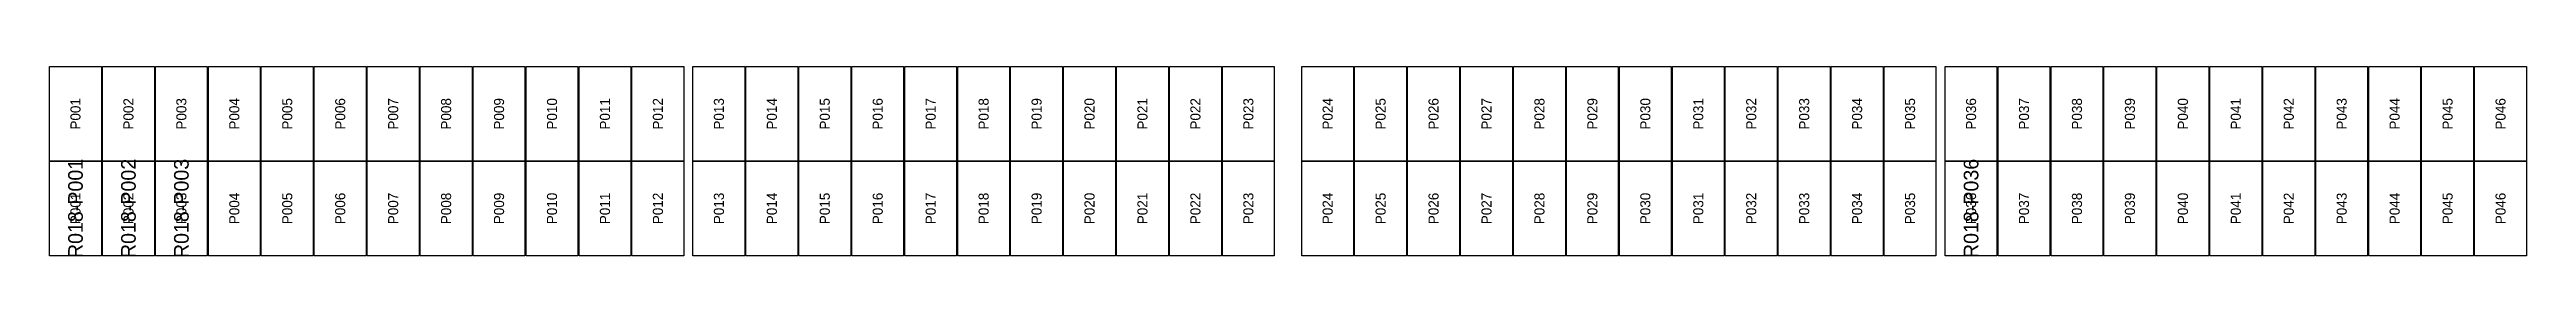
# Model space of a CAD drawing. Extents: x 296295 to 296770, y 651564 to 652121.
# Drawn here: x 296335.5 to 296389.7, y 652051.7 to 652055.8 of the extents above; entities that cross this region are included whole.
import ezdxf
from ezdxf.enums import TextEntityAlignment as Align

# ---------------------------------------------------------------- set-up
doc = ezdxf.new("R2010")
doc.units = 0

msp = doc.modelspace()

# ---------------------------------------------------------------- texts
at = {"layer": 'DEFECT_LABELS'}
for s, p in [('R018-P001', (296336.089, 652052.708)), ('R018-P002', (296337.247, 652052.708)), ('R018-P003', (296338.405, 652052.708)), ('R018-P036', (296377.547, 652052.708))]:
    msp.add_text(s, height=0.32, rotation=90, dxfattribs=at).set_placement(p, align=Align.MIDDLE_CENTER)
at = {"layer": 'PANEL_POSITION'}
for s, p in [('P001', (296336.089, 652054.771)), ('P002', (296337.247, 652054.771)), ('P003', (296338.405, 652054.771)), ('P004', (296339.563, 652054.771)), ('P005', (296340.721, 652054.771)), ('P006', (296341.879, 652054.771)), ('P007', (296343.037, 652054.771)), ('P008', (296344.195, 652054.771)), ('P009', (296345.353, 652054.771)), ('P010', (296346.511, 652054.771)), ('P011', (296347.669, 652054.771)), ('P012', (296348.827, 652054.771)), ('P013', (296350.161, 652054.771)), ('P014', (296351.319, 652054.771)), ('P015', (296352.477, 652054.771)), ('P016', (296353.635, 652054.771)), ('P017', (296354.793, 652054.771)), ('P018', (296355.951, 652054.771)), ('P019', (296357.109, 652054.771)), ('P020', (296358.267, 652054.771)), ('P021', (296359.425, 652054.771)), ('P022', (296360.583, 652054.771)), ('P023', (296361.741, 652054.771)), ('P024', (296363.475, 652054.771)), ('P025', (296364.633, 652054.771)), ('P026', (296365.791, 652054.771)), ('P027', (296366.949, 652054.771)), ('P028', (296368.107, 652054.771)), ('P029', (296369.265, 652054.771)), ('P030', (296370.423, 652054.771)), ('P031', (296371.581, 652054.771)), ('P032', (296372.739, 652054.771)), ('P033', (296373.897, 652054.771)), ('P034', (296375.055, 652054.771)), ('P035', (296376.213, 652054.771)), ('P036', (296377.547, 652054.771)), ('P037', (296378.705, 652054.771)), ('P038', (296379.863, 652054.771)), ('P039', (296381.021, 652054.771)), ('P040', (296382.179, 652054.771)), ('P041', (296383.337, 652054.771)), ('P042', (296384.495, 652054.771)), ('P043', (296385.653, 652054.771)), ('P044', (296386.811, 652054.771)), ('P045', (296387.969, 652054.771)), ('P046', (296389.127, 652054.771)), ('P001', (296336.089, 652052.708)), ('P002', (296337.247, 652052.708)), ('P003', (296338.405, 652052.708)), ('P004', (296339.563, 652052.708)), ('P005', (296340.721, 652052.708)), ('P006', (296341.879, 652052.708)), ('P007', (296343.037, 652052.708)), ('P008', (296344.195, 652052.708)), ('P009', (296345.353, 652052.708)), ('P010', (296346.511, 652052.708)), ('P011', (296347.669, 652052.708)), ('P012', (296348.827, 652052.708)), ('P013', (296350.161, 652052.708)), ('P014', (296351.319, 652052.708)), ('P015', (296352.477, 652052.708)), ('P016', (296353.635, 652052.708)), ('P017', (296354.793, 652052.708)), ('P018', (296355.951, 652052.708)), ('P019', (296357.109, 652052.708)), ('P020', (296358.267, 652052.708)), ('P021', (296359.425, 652052.708)), ('P022', (296360.583, 652052.708)), ('P023', (296361.741, 652052.708)), ('P024', (296363.475, 652052.708)), ('P025', (296364.633, 652052.708)), ('P026', (296365.791, 652052.708)), ('P027', (296366.949, 652052.708)), ('P028', (296368.107, 652052.708)), ('P029', (296369.265, 652052.708)), ('P030', (296370.423, 652052.708)), ('P031', (296371.581, 652052.708)), ('P032', (296372.739, 652052.708)), ('P033', (296373.897, 652052.708)), ('P034', (296375.055, 652052.708)), ('P035', (296376.213, 652052.708)), ('P036', (296377.547, 652052.708)), ('P037', (296378.705, 652052.708)), ('P038', (296379.863, 652052.708)), ('P039', (296381.021, 652052.708)), ('P040', (296382.179, 652052.708)), ('P041', (296383.337, 652052.708)), ('P042', (296384.495, 652052.708)), ('P043', (296385.653, 652052.708)), ('P044', (296386.811, 652052.708)), ('P045', (296387.969, 652052.708)), ('P046', (296389.127, 652052.708))]:
    msp.add_text(s, height=0.22, rotation=90, dxfattribs=at).set_placement(p, align=Align.MIDDLE_CENTER)

# ---------------------------------------------------------------- linework, layer by layer
at = {"layer": 'DEFECTIVE_PANELS'}
for points in [[(296335.522, 652053.74), (296336.656, 652053.74), (296336.656, 652051.677), (296335.522, 652051.677)], [(296336.68, 652053.74), (296337.814, 652053.74), (296337.814, 652051.677), (296336.68, 652051.677)], [(296337.838, 652053.74), (296338.972, 652053.74), (296338.972, 652051.677), (296337.838, 652051.677)], [(296376.98, 652053.74), (296378.114, 652053.74), (296378.114, 652051.677), (296376.98, 652051.677)]]:
    msp.add_lwpolyline(points, close=True, dxfattribs=at)
at = {"layer": 'PANELS_MASTER'}
for points in [[(296335.522, 652055.803), (296336.656, 652055.803), (296336.656, 652053.74), (296335.522, 652053.74)], [(296336.68, 652055.803), (296337.814, 652055.803), (296337.814, 652053.74), (296336.68, 652053.74)], [(296337.838, 652055.803), (296338.972, 652055.803), (296338.972, 652053.74), (296337.838, 652053.74)], [(296338.996, 652055.803), (296340.13, 652055.803), (296340.13, 652053.74), (296338.996, 652053.74)], [(296340.154, 652055.803), (296341.288, 652055.803), (296341.288, 652053.74), (296340.154, 652053.74)], [(296341.312, 652055.803), (296342.446, 652055.803), (296342.446, 652053.74), (296341.312, 652053.74)], [(296342.47, 652055.803), (296343.604, 652055.803), (296343.604, 652053.74), (296342.47, 652053.74)], [(296343.628, 652055.803), (296344.762, 652055.803), (296344.762, 652053.74), (296343.628, 652053.74)], [(296344.786, 652055.803), (296345.92, 652055.803), (296345.92, 652053.74), (296344.786, 652053.74)], [(296345.944, 652055.803), (296347.078, 652055.803), (296347.078, 652053.74), (296345.944, 652053.74)], [(296347.102, 652055.803), (296348.236, 652055.803), (296348.236, 652053.74), (296347.102, 652053.74)], [(296348.26, 652055.803), (296349.394, 652055.803), (296349.394, 652053.74), (296348.26, 652053.74)], [(296349.594, 652055.803), (296350.728, 652055.803), (296350.728, 652053.74), (296349.594, 652053.74)], [(296350.752, 652055.803), (296351.886, 652055.803), (296351.886, 652053.74), (296350.752, 652053.74)], [(296351.91, 652055.803), (296353.044, 652055.803), (296353.044, 652053.74), (296351.91, 652053.74)], [(296353.068, 652055.803), (296354.202, 652055.803), (296354.202, 652053.74), (296353.068, 652053.74)], [(296354.226, 652055.803), (296355.36, 652055.803), (296355.36, 652053.74), (296354.226, 652053.74)], [(296355.384, 652055.803), (296356.518, 652055.803), (296356.518, 652053.74), (296355.384, 652053.74)], [(296356.542, 652055.803), (296357.676, 652055.803), (296357.676, 652053.74), (296356.542, 652053.74)], [(296357.7, 652055.803), (296358.834, 652055.803), (296358.834, 652053.74), (296357.7, 652053.74)], [(296358.858, 652055.803), (296359.992, 652055.803), (296359.992, 652053.74), (296358.858, 652053.74)], [(296360.016, 652055.803), (296361.15, 652055.803), (296361.15, 652053.74), (296360.016, 652053.74)], [(296361.174, 652055.803), (296362.308, 652055.803), (296362.308, 652053.74), (296361.174, 652053.74)], [(296362.908, 652055.803), (296364.042, 652055.803), (296364.042, 652053.74), (296362.908, 652053.74)], [(296364.066, 652055.803), (296365.2, 652055.803), (296365.2, 652053.74), (296364.066, 652053.74)], [(296365.224, 652055.803), (296366.358, 652055.803), (296366.358, 652053.74), (296365.224, 652053.74)], [(296366.382, 652055.803), (296367.516, 652055.803), (296367.516, 652053.74), (296366.382, 652053.74)], [(296367.54, 652055.803), (296368.674, 652055.803), (296368.674, 652053.74), (296367.54, 652053.74)], [(296368.698, 652055.803), (296369.832, 652055.803), (296369.832, 652053.74), (296368.698, 652053.74)], [(296369.856, 652055.803), (296370.99, 652055.803), (296370.99, 652053.74), (296369.856, 652053.74)], [(296371.014, 652055.803), (296372.148, 652055.803), (296372.148, 652053.74), (296371.014, 652053.74)], [(296372.172, 652055.803), (296373.306, 652055.803), (296373.306, 652053.74), (296372.172, 652053.74)], [(296373.33, 652055.803), (296374.464, 652055.803), (296374.464, 652053.74), (296373.33, 652053.74)], [(296374.488, 652055.803), (296375.622, 652055.803), (296375.622, 652053.74), (296374.488, 652053.74)], [(296375.646, 652055.803), (296376.78, 652055.803), (296376.78, 652053.74), (296375.646, 652053.74)], [(296376.98, 652055.803), (296378.114, 652055.803), (296378.114, 652053.74), (296376.98, 652053.74)], [(296378.138, 652055.803), (296379.272, 652055.803), (296379.272, 652053.74), (296378.138, 652053.74)], [(296379.296, 652055.803), (296380.43, 652055.803), (296380.43, 652053.74), (296379.296, 652053.74)], [(296380.454, 652055.803), (296381.588, 652055.803), (296381.588, 652053.74), (296380.454, 652053.74)], [(296381.612, 652055.803), (296382.746, 652055.803), (296382.746, 652053.74), (296381.612, 652053.74)], [(296382.77, 652055.803), (296383.904, 652055.803), (296383.904, 652053.74), (296382.77, 652053.74)], [(296383.928, 652055.803), (296385.062, 652055.803), (296385.062, 652053.74), (296383.928, 652053.74)], [(296385.086, 652055.803), (296386.22, 652055.803), (296386.22, 652053.74), (296385.086, 652053.74)], [(296386.244, 652055.803), (296387.378, 652055.803), (296387.378, 652053.74), (296386.244, 652053.74)], [(296387.402, 652055.803), (296388.536, 652055.803), (296388.536, 652053.74), (296387.402, 652053.74)], [(296388.56, 652055.803), (296389.694, 652055.803), (296389.694, 652053.74), (296388.56, 652053.74)], [(296338.996, 652053.74), (296340.13, 652053.74), (296340.13, 652051.677), (296338.996, 652051.677)], [(296340.154, 652053.74), (296341.288, 652053.74), (296341.288, 652051.677), (296340.154, 652051.677)], [(296341.312, 652053.74), (296342.446, 652053.74), (296342.446, 652051.677), (296341.312, 652051.677)], [(296342.47, 652053.74), (296343.604, 652053.74), (296343.604, 652051.677), (296342.47, 652051.677)], [(296343.628, 652053.74), (296344.762, 652053.74), (296344.762, 652051.677), (296343.628, 652051.677)], [(296344.786, 652053.74), (296345.92, 652053.74), (296345.92, 652051.677), (296344.786, 652051.677)], [(296345.944, 652053.74), (296347.078, 652053.74), (296347.078, 652051.677), (296345.944, 652051.677)], [(296347.102, 652053.74), (296348.236, 652053.74), (296348.236, 652051.677), (296347.102, 652051.677)], [(296348.26, 652053.74), (296349.394, 652053.74), (296349.394, 652051.677), (296348.26, 652051.677)], [(296349.594, 652053.74), (296350.728, 652053.74), (296350.728, 652051.677), (296349.594, 652051.677)], [(296350.752, 652053.74), (296351.886, 652053.74), (296351.886, 652051.677), (296350.752, 652051.677)], [(296351.91, 652053.74), (296353.044, 652053.74), (296353.044, 652051.677), (296351.91, 652051.677)], [(296353.068, 652053.74), (296354.202, 652053.74), (296354.202, 652051.677), (296353.068, 652051.677)], [(296354.226, 652053.74), (296355.36, 652053.74), (296355.36, 652051.677), (296354.226, 652051.677)], [(296355.384, 652053.74), (296356.518, 652053.74), (296356.518, 652051.677), (296355.384, 652051.677)], [(296356.542, 652053.74), (296357.676, 652053.74), (296357.676, 652051.677), (296356.542, 652051.677)], [(296357.7, 652053.74), (296358.834, 652053.74), (296358.834, 652051.677), (296357.7, 652051.677)], [(296358.858, 652053.74), (296359.992, 652053.74), (296359.992, 652051.677), (296358.858, 652051.677)], [(296360.016, 652053.74), (296361.15, 652053.74), (296361.15, 652051.677), (296360.016, 652051.677)], [(296361.174, 652053.74), (296362.308, 652053.74), (296362.308, 652051.677), (296361.174, 652051.677)], [(296362.908, 652053.74), (296364.042, 652053.74), (296364.042, 652051.677), (296362.908, 652051.677)], [(296364.066, 652053.74), (296365.2, 652053.74), (296365.2, 652051.677), (296364.066, 652051.677)], [(296365.224, 652053.74), (296366.358, 652053.74), (296366.358, 652051.677), (296365.224, 652051.677)], [(296366.382, 652053.74), (296367.516, 652053.74), (296367.516, 652051.677), (296366.382, 652051.677)], [(296367.54, 652053.74), (296368.674, 652053.74), (296368.674, 652051.677), (296367.54, 652051.677)], [(296368.698, 652053.74), (296369.832, 652053.74), (296369.832, 652051.677), (296368.698, 652051.677)], [(296369.856, 652053.74), (296370.99, 652053.74), (296370.99, 652051.677), (296369.856, 652051.677)], [(296371.014, 652053.74), (296372.148, 652053.74), (296372.148, 652051.677), (296371.014, 652051.677)], [(296372.172, 652053.74), (296373.306, 652053.74), (296373.306, 652051.677), (296372.172, 652051.677)], [(296373.33, 652053.74), (296374.464, 652053.74), (296374.464, 652051.677), (296373.33, 652051.677)], [(296374.488, 652053.74), (296375.622, 652053.74), (296375.622, 652051.677), (296374.488, 652051.677)], [(296375.646, 652053.74), (296376.78, 652053.74), (296376.78, 652051.677), (296375.646, 652051.677)], [(296378.138, 652053.74), (296379.272, 652053.74), (296379.272, 652051.677), (296378.138, 652051.677)], [(296379.296, 652053.74), (296380.43, 652053.74), (296380.43, 652051.677), (296379.296, 652051.677)], [(296380.454, 652053.74), (296381.588, 652053.74), (296381.588, 652051.677), (296380.454, 652051.677)], [(296381.612, 652053.74), (296382.746, 652053.74), (296382.746, 652051.677), (296381.612, 652051.677)], [(296382.77, 652053.74), (296383.904, 652053.74), (296383.904, 652051.677), (296382.77, 652051.677)], [(296383.928, 652053.74), (296385.062, 652053.74), (296385.062, 652051.677), (296383.928, 652051.677)], [(296385.086, 652053.74), (296386.22, 652053.74), (296386.22, 652051.677), (296385.086, 652051.677)], [(296386.244, 652053.74), (296387.378, 652053.74), (296387.378, 652051.677), (296386.244, 652051.677)], [(296387.402, 652053.74), (296388.536, 652053.74), (296388.536, 652051.677), (296387.402, 652051.677)], [(296388.56, 652053.74), (296389.694, 652053.74), (296389.694, 652051.677), (296388.56, 652051.677)]]:
    msp.add_lwpolyline(points, close=True, dxfattribs=at)

msp.set_redraw_order([(e.dxf.handle, doc.entitydb.next_handle()) for e in msp.query("TEXT MTEXT ATTDEF DIMENSION ARC_DIMENSION")])  # texts and dimensions are drawn at this point

doc.saveas('drawing.dxf')
